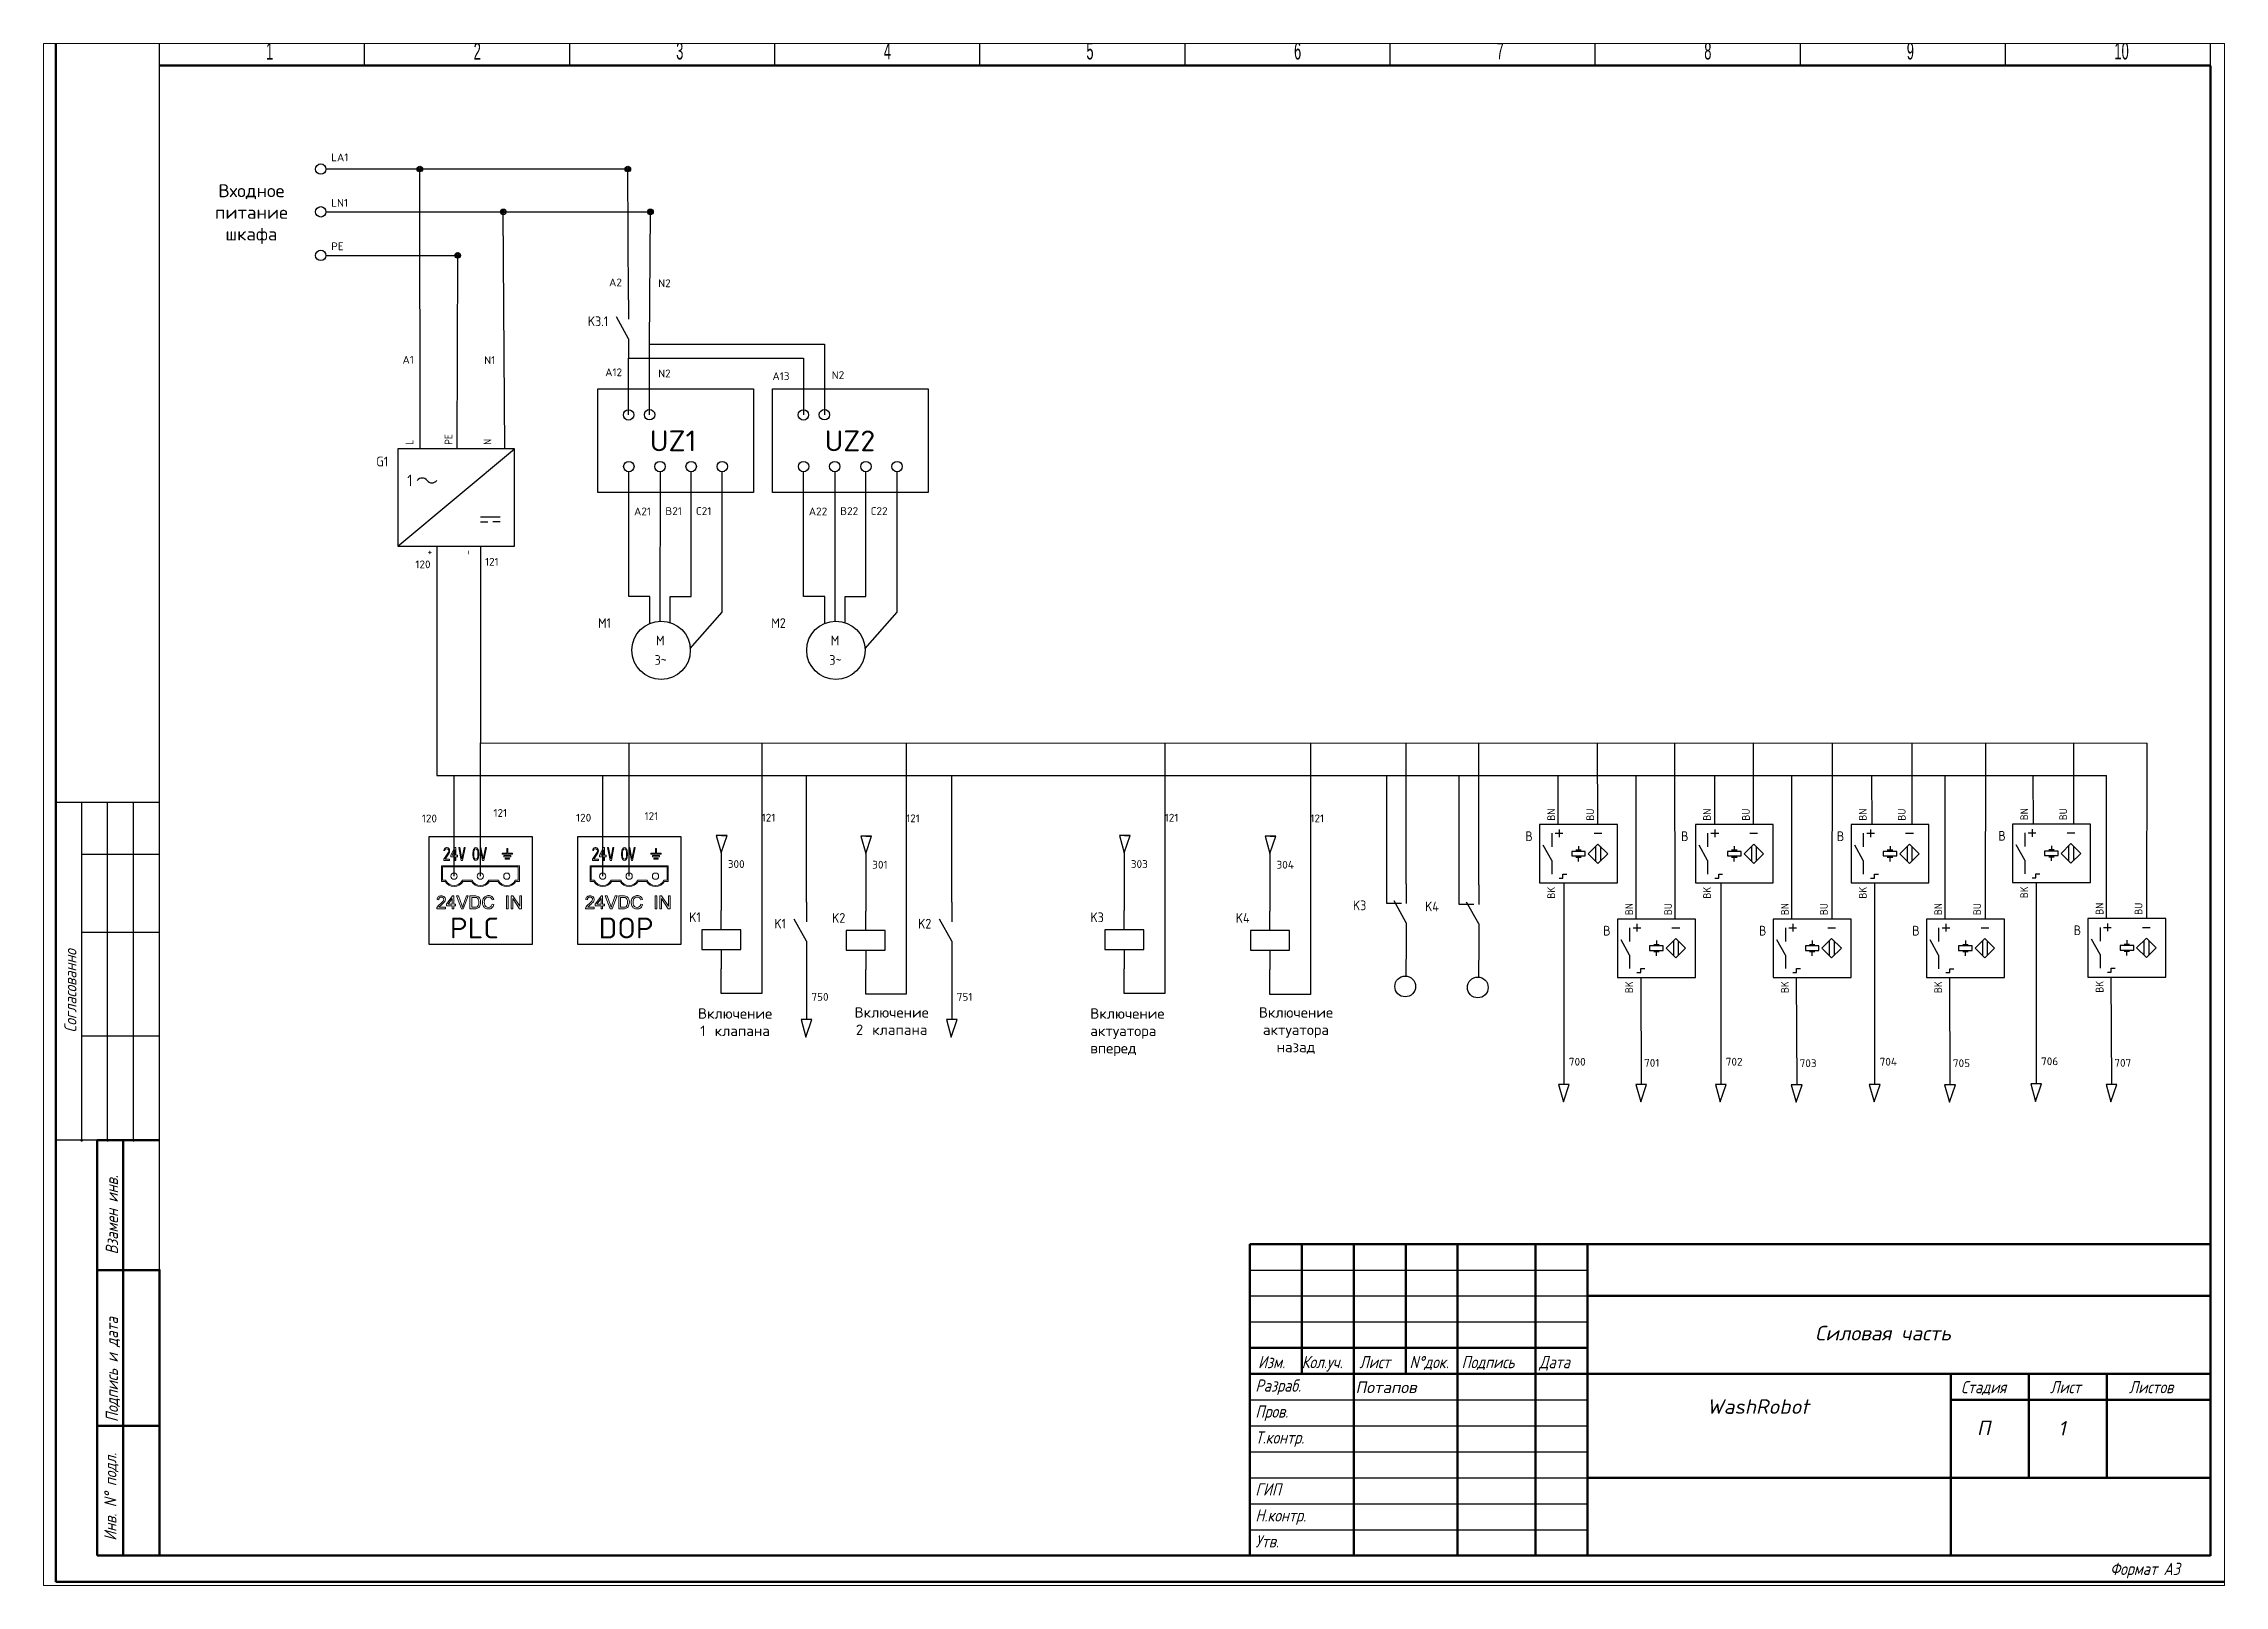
# Paper-space layout '1' of a CAD drawing. Header units: millimetres. Extents: x 0 to 420, y 0 to 297.
# The model-space entities are those that its viewports show. They can reach past a viewport. Long polylines and large blocks are cut down to what shows.
import ezdxf
from ezdxf.enums import TextEntityAlignment as Align

# ---------------------------------------------------------------- set-up
doc = ezdxf.new("R2010")
doc.units = ezdxf.units.MM
doc.linetypes.add('Caddy_Solid', pattern=[0])
for name, color, linetype in [('3_ALL_AXES', 7, 'Continuous'), ('7_ALL_FEATURES', 7, 'Continuous'), ('MISC', 5, 'Continuous'), ('SYMS', 7, 'Continuous'), ('TAGS', 7, 'Continuous'), ('TERMS', 7, 'Continuous'), ('TITLE', 7, 'Continuous'), ('ПРОВОДА', 7, 'Continuous')]:
    doc.layers.add(name, color=color, linetype=linetype)
doc.layers.add('TOLSTAYA', color=7, linetype='Continuous', lineweight=30)
doc.layers.add('Штамп', color=7, linetype='Continuous', lineweight=20)
doc.styles.add('Caddy_Vectorfont1p', font='arial.ttf', dxfattribs={"width": 0.9})
doc.styles.add('RUS', font='simplex.shx', dxfattribs={"width": 0.8, "oblique": 15})
doc.styles.add('SIMPLEX', font='simplex')
doc.styles.add('WD', font='txt.shx')
doc.styles.add('WD_IEC', font='ISOCP2.shx', dxfattribs={"width": 0.9, "height": 4})

psp = doc.layouts.new('1')

msp = doc.modelspace()

# ---------------------------------------------------------------- texts
at = {"attachment_point": 1, "style": 'WD'}
for s, width, heights, insert, char_height in [('LA1', 15, [0], (536.44808, 275.06118), 1.5), ('\\pxqc;Входное\\Pпитание\\Pшкафа', 20.22062, [0], (510.98084, 269.14195), 2.5), ('LN1', 15, [0], (536.44808, 266.31533), 1.5), ('PE', 15, [0], (536.44808, 257.93042), 1.5), ('A2', 15, [0], (589.97621, 250.98269), 1.5), ('N2', 15, [0], (599.43614, 250.81434), 1.5), ('A1', 15, [0], (550.19727, 236.08942), 1.5), ('N1', 15, [0], (565.9255, 236.00843), 1.5), ('A12', 15, [0], (589.2298, 233.67507), 1.5), ('N2', 15, [0], (599.43614, 233.4426), 1.5), ('A13', 15, [0], (621.44496, 232.93051), 1.5), ('N2', 15, [0], (632.85014, 233.14048), 1.5), ('UZ1', 9.8734462, [0], (597.82738, 221.71768), 4), ('UZ2', 9.8734462, [0], (631.48775, 221.71768), 4), ('A21', 15, [0], (594.78728, 206.88001), 1.5), ('B21', 15, [0], (600.81929, 206.95163), 1.5), ('C21', 15, [0], (606.69871, 206.95163), 1.5), ('A22', 15, [0], (628.44766, 206.88001), 1.5), ('B22', 15, [0], (634.47967, 206.95163), 1.5), ('C22', 15, [0], (640.35909, 206.95163), 1.5), ('300', 15, [0], (612.84022, 138.98745), 1.5), ('301', 15, [0], (640.658, 138.85713), 1.5), ('303', 15, [0], (690.46414, 138.98062), 1.5), ('304', 15, [0], (718.52102, 138.85025), 1.5), ('PLC', 9.8734462, [2.43948], (559.31471, 127.92203), 4), ('DOP', 9.8734462, [0], (587.95681, 127.92203), 4), ('\\pxqc;Включение 1 клапана', 18.441632, [0], (605.02534, 110.45675), 2), ('\\pxqc;Включение 2 клапана', 18.441632, [0], (635.17965, 110.66558), 2), ('Включение актуатора вперед ', 18.441632, [0], (682.64926, 110.44992), 2), ('\\pxqc;Включение актуатора назад', 18.441632, [0], (713.04267, 110.6587), 2)]:
    msp.add_mtext_dynamic_manual_height_columns(s, width=width, gutter_width=20, heights=heights, dxfattribs=dict(at, insert=insert, char_height=char_height))
at = {"color": 0, "char_height": 1.5, "attachment_point": 1, "style": 'WD'}
for s, insert in [('120', (552.67257, 196.69122)), ('121', (566.07934, 197.18137)), ('120', (553.91598, 147.76055)), ('121', (567.70756, 148.82048)), ('120', (583.62093, 147.91197)), ('121', (596.80629, 148.21481))]:
    msp.add_mtext_dynamic_manual_height_columns(s, width=15, gutter_width=20, heights=[0], dxfattribs=dict(at, insert=insert))
at = {"color": 5, "char_height": 1.5, "attachment_point": 1, "style": 'WD'}
for insert in [(619.37248, 147.91743), (647.19025, 147.78712), (696.99639, 147.91061), (725.05327, 147.78024)]:
    msp.add_mtext_dynamic_manual_height_columns('121', width=15, gutter_width=20, heights=[0], dxfattribs=dict(at, insert=insert))
at = {"layer": 'ПРОВОДА', "char_height": 1.5, "attachment_point": 1, "style": 'WD'}
for s, insert in [('750', (628.94269, 113.4069)), ('751', (656.93438, 113.40545)), ('700', (774.82409, 100.92028)), ('702', (805.03478, 100.92028)), ('704', (834.67659, 100.92028)), ('706', (865.76614, 100.99703)), ('701', (789.30301, 100.69195)), ('703', (819.26364, 100.62344)), ('705', (848.78277, 100.62251)), ('707', (879.87231, 100.69926))]:
    msp.add_mtext_dynamic_manual_height_columns(s, width=5.2364999, gutter_width=20, heights=[0], dxfattribs=dict(at, insert=insert))

# ---------------------------------------------------------------- blocks, each defined once
blk = doc.blocks.new('Shtamp_Z')
at = {"color": 16, "linetype": 'Caddy_Solid', "lineweight": 50, "true_color": 0x800000}
for p, q in [((400, 291.94), (-20, 291.94)), ((-20, 291.94), (-20, -5.06)), ((400, -5.06), (400, 291.94)), ((-20, -5.06), (400, -5.06))]:
    blk.add_line(p, q, dxfattribs=at)
at = {"linetype": 'Caddy_Solid', "lineweight": 25}
for p, q in [((0, 286.94), (0, 291.94)), ((39.5, 286.94), (39.5, 291.94)), ((79, 286.94), (79, 291.94)), ((118.5, 286.94), (118.5, 291.94)), ((158, 286.94), (158, 291.94)), ((197.5, 286.94), (197.5, 291.94)), ((237, 286.94), (237, 291.94)), ((276.5, 286.94), (276.5, 291.94)), ((316, 286.94), (316, 291.94)), ((355.5, 286.94), (355.5, 291.94)), ((395, 286.94), (395, 291.94))]:
    blk.add_line(p, q, dxfattribs=at)
at = {"linetype": 'Caddy_Solid'}
blk.add_line((0, 0), (0, 287), dxfattribs=at)
blk.add_line((0, 0), (0, 287), dxfattribs=at)
at = {"linetype": 'Caddy_Solid', "lineweight": 50}
for p, q in [((0, 286.94), (395, 286.94)), ((395, 286.88), (395, -0.06)), ((395, 0), (-12, 0))]:
    blk.add_line(p, q, dxfattribs=at)
at = {"layer": 'TOLSTAYA', "color": 5, "lineweight": 25, "ltscale": 10}
for p, q in [((0, 145), (-20, 145)), ((-15, 80), (-15, 145)), ((-10, 80), (-10, 145)), ((-5, 80), (-5, 145)), ((0, 135), (-15, 135)), ((0, 120), (-15, 120)), ((0, 100), (-15, 100)), ((0, 80), (-20, 80)), ((210, 55), (275, 55)), ((210, 50), (275, 50)), ((210, 45), (275, 45)), ((210, 30), (275, 30)), ((210, 25), (275, 25)), ((210, 20), (275, 20)), ((210, 15), (275, 15)), ((210, 10), (275, 10)), ((210, 5), (275, 5))]:
    blk.add_line(p, q, dxfattribs=at)
at = {"layer": 'Штамп', "color": 7, "linetype": 'ByBlock', "lineweight": 53, "ltscale": 3}
for p, q in [((-12, 80), (-12, 0)), ((-12, 80), (0, 80)), ((-12, 80), (0, 80)), ((-7, 0), (-7, 80)), ((210, 60), (395, 60)), ((210, 60), (210, 0)), ((220, 60), (220, 35)), ((230, 60), (230, 0)), ((240, 60), (240, 35)), ((250, 60), (250, 0)), ((265, 60), (265, 0)), ((275, 60), (275, 0)), ((-12, 55), (0, 55)), ((0, 55.12), (0, 0)), ((0, 55.12), (0, 0)), ((0, 55.12), (0, 0)), ((210, 55.12), (210, 0)), ((210, 55.12), (210, 0)), ((275, 50), (395, 50)), ((210, 40), (275, 40)), ((210, 35), (395, 35)), ((395, 35), (345, 35)), ((345, 35), (345, 0)), ((360, 35), (360, 15)), ((375, 35), (375, 15)), ((345, 30), (395, 30)), ((-12, 25), (0, 25)), ((275, 15), (395, 15)), ((-12, 0), (0, 0)), ((395, 0), (210, 0))]:
    blk.add_line(p, q, dxfattribs=at)
at = {"layer": 'Штамп', "color": 7, "linetype": 'ByBlock', "lineweight": 30, "ltscale": 3}
blk.add_line((210, 0), (395, 0), dxfattribs=at)
blk.add_line((210, 0), (395, 0), dxfattribs=at)
at = {"layer": 'Штамп', "color": 7, "linetype": 'ByBlock', "lineweight": 53, "ltscale": 3}
for p in [(-15, 80), (-10, 80), (-5, 80)]:
    blk.add_point(p, dxfattribs=at)
at = {"lineweight": 60, "style": 'Caddy_Vectorfont1p', "width": 0.54}
for s, height, p in [('1', 3.27, (20.5, 288.04)), ('2', 3.27, (60.5, 288.04)), ('3', 3.27, (99.5, 288.1)), ('4', 3.27, (139.5, 288.1)), ('5', 3.27, (178.5, 288.1)), ('6', 3.27, (218.5, 288.1)), ('7', 3.27, (257.5, 288.1)), ('8', 3.27, (297.5, 288.1)), ('9', 3.27, (336.5, 288.1)), ('10', 3.275, (376.5, 288.1))]:
    blk.add_text(s, height=height, dxfattribs=at).set_placement(p)
at = {"layer": 'TITLE', "color": 1, "style": 'SIMPLEX', "oblique": 13}
for tag, p, height in [('NЛИСТА', (380.93, 279.8), 2.8), ('ШИФР', (293.29, 53.24), 4), ('РАЗРАБОТАЛ', (230.34, 31.31), 2.24), ('ДАТА', (265.8, 31.15), 2.24), ('ПРОВЕРИЛ', (230.07, 26.04), 2.24), ('СТАДИЯ', (348.09, 23.19), 2.8), ('ЛИСТОВ', (377.21, 23.34), 2.8), ('Т.КОНТР', (230.3, 21.01), 2.24), ('ГИП', (230.3, 11.01), 2.24), ('Н.КОНТР', (230.3, 6.01), 2.24), ('УТВЕРДИЛ', (230.3, 0.89), 2.24)]:
    blk.add_attdef(tag, p, '', height=height, dxfattribs=at)
for tag, height, p in [('СХЕМА', 4, (376.74, 53.27)), ('ОБЪЕКТ1', 2.8, (294.36, 44.75)), ('ОБЪЕКТ2', 2.8, (294.36, 38.56)), ('СООРУЖЕНИЕ', 2.8, (307.84, 27.31)), ('ВИД', 2.8, (307.63, 20.02)), ('НАИМЕНОВАНИЕ_ЛИСТА1', 2.8, (303.56, 8.98)), ('ПРЕДПРИЯТИЕ', 2.8, (369.32, 6.7)), ('НАИМЕНОВАНИЕ_ЛИСТА2', 2.8, (304.04, 2.53))]:
    blk.add_attdef(tag, text='', height=height, dxfattribs=at).set_placement(p, align=Align.CENTER)
blk.add_attdef('ЛИСТ', text='', height=2.8, dxfattribs=at).set_placement((371.57, 23.13), align=Align.RIGHT)
at = {"layer": 'TITLE', "color": 1, "style": 'SIMPLEX'}
blk.add_attdef('CAD#', (-17.78, 7.12), '', height=1.25, rotation=90, dxfattribs=at)
at = {"layer": 'Штамп', "color": 7, "linetype": 'ByBlock', "lineweight": 30, "ltscale": 3, "style": 'RUS', "oblique": 15, "width": 0.8}
for s, p in [('Согласованно', (-16, 100.73)), ('Взамен инв.', (-8, 58)), ('Подпись и дата', (-8, 25.73)), ('Инв. N%%D подл.', (-8.3, 2.87))]:
    blk.add_text(s, height=2.3563, rotation=90, dxfattribs=at).set_placement(p)
for s, p in [('Изм.', (211.56, 36.09)), ('Кол.уч.', (219.96, 36.09)), ('Лист', (231.08, 36.09)), ('N%%Dдок.', (240.73, 36.09)), ('Подпись', (250.75, 36.09)), ('Дата', (265.71, 36.09)), ('Разраб.', (211.04, 31.57)), ('Стадия', (346.94, 31.27)), ('Лист', (364.1, 31.27)), ('Листов', (379.28, 31.27)), ('Пров.', (211.04, 26.57)), ('Т.контр.', (211.04, 21.57)), ('ГИП', (211.04, 11.57)), ('Н.контр.', (211.04, 6.57)), ('Утв.', (211.04, 1.57)), ('Формат А3', (375.65, -3.73))]:
    blk.add_text(s, height=2.356, dxfattribs=at).set_placement(p)
blk = doc.blocks.new('VMO13')
blk.add_circle((0, 0), 7.5)
at = {"style": 'WD_IEC'}
for tag, p in [('INST', (-12.88, 12.75)), ('LOC', (-12.88, 9.25)), ('TAG1', (-12.88, 5.75)), ('DESC2', (-12.88, -2)), ('DESC1', (-12.88, 1.5)), ('DESC3', (-12.88, -5.5)), ('RATING2', (-12.88, -12.5)), ('RATING1', (-12.88, -9)), ('RATING3', (-12.88, -16)), ('RATING4', (-12.95, -19.58))]:
    blk.add_attdef(tag, text='', height=2.5, dxfattribs=at).set_placement(p, align=Align.RIGHT)
blk.add_attdef('TERM02', (-0.69, 7.75), '', height=2, rotation=90, dxfattribs=at)
at = {"style": 'WD_IEC', "flags": 1}
for tag, p, height in [('X2TERM02', (0, 7.5), 0.32), ('MFG', (12.75, 9), 1.5), ('CAT', (12.75, 6.5), 1.5), ('X4LINK', (-7.5, 0), 0.32), ('X0TERM01', (-6.4, 3.9), 0.32), ('X0TERM03', (6.4, 3.9), 0.32), ('X1LINK', (7.5, 0), 0.32), ('X8TERM04', (0, -7.5), 0.32), ('ASSYCODE', (1, -9), 1), ('FAMILY', (1, -10.5), 1), ('CATDESC', (1, -12), 1)]:
    blk.add_attdef(tag, p, '', height=height, dxfattribs=at)
at = {"style": 'WD_IEC'}
for tag, p in [('TERM01', (-7.35, 4.34)), ('TERM03', (9.35, 4.53)), ('TERM04', (-0.59, -7.92))]:
    blk.add_attdef(tag, text='', height=2, rotation=90, dxfattribs=at).set_placement(p, align=Align.RIGHT)
for tag, p in [('M', (-0.22, 1.27)), ('3~', (-0.12, -3.73))]:
    blk.add_attdef(tag, text='', height=2.5, dxfattribs=at).set_placement(p, align=Align.CENTER)
at = {"lineweight": 15, "style": 'WD_IEC'}
blk.add_attdef('XREF', text='', height=2.5, dxfattribs=at).set_placement((-13.19, -22.86), align=Align.RIGHT)
blk = doc.blocks.new('VPW1_1PH')
for p, q in [((-5, -25), (25, 0)), ((16.25, -17.5), (21.25, -17.5)), ((16.25, -18.75), (18.125, -18.75)), ((21.25, -18.75), (19.375, -18.75))]:
    blk.add_line(p, q)
blk.add_lwpolyline([(-5, 0), (-5, -25), (25, -25), (25, 0)], close=True)
for centre, start, end in [((1.25, -9.0625), 36.869898, 143.130102), ((3.75, -7.1875), 216.869898, 323.130102)]:
    blk.add_arc(centre, 1.5625, start, end)
at = {"style": 'WD_IEC'}
blk.add_text('1', height=3, dxfattribs=at).set_placement((-1.25, -8.125), align=Align.MIDDLE_RIGHT)
for tag, p in [('TERM01', (-1, 1)), ('TERM02', (9, 1)), ('TERM03', (19, 1))]:
    blk.add_attdef(tag, p, '', height=2, rotation=90, dxfattribs=at)
for tag, p in [('INST', (-7.5, 2.5)), ('LOC', (-7.5, -1)), ('TAG1', (-7.5, -4.5)), ('RATING1', (-7.5, -9)), ('XREF', (-7.5, -13)), ('DESC1', (-7.5, -16.85)), ('DESC3', (-7.5, -23.85)), ('DESC2', (-7.5, -20.35))]:
    blk.add_attdef(tag, text='', height=2.5, dxfattribs=at).set_placement(p, align=Align.RIGHT)
at = {"style": 'WD_IEC', "flags": 1}
for tag, p, height in [('X2TERM01', (0, 0), 0.32), ('X2TERM02', (10, 0), 0.32), ('X2TERM03', (20, 0), 0.32), ('MFG', (27.75, -1), 1.5), ('CAT', (27.75, -3.5), 1.5), ('ASSYCODE', (26, -21.5), 1), ('FAMILY', (26, -23), 1), ('X8TERM04', (5, -25), 0.32), ('X8TERM05', (15, -25), 0.32), ('CATDESC', (26, -24.5), 1)]:
    blk.add_attdef(tag, p, '', height=height, dxfattribs=at)
at = {"style": 'WD_IEC'}
for tag, p in [('TERM04', (4, -26)), ('TERM05', (14, -26))]:
    blk.add_attdef(tag, text='', height=2, rotation=90, dxfattribs=at).set_placement(p, align=Align.RIGHT)
blk = doc.blocks.new('VCR21')
for p, q in [((0, 7.5), (0, 2.5)), ((0, -2.5), (-3.12, 3.12)), ((0, -2.5), (0, -7.5))]:
    blk.add_line(p, q)
at = {"style": 'WD_IEC'}
for tag, p in [('INST', (-5.25, 6.75)), ('LOC', (-5.25, 3.75)), ('TAG2', (-5.25, 0.75)), ('DESC1', (-5.25, -6.75)), ('XREF', (-5.25, -3.75)), ('DESC3', (-5.25, -12.75)), ('DESC2', (-5.25, -9.75))]:
    blk.add_attdef(tag, text='', height=2.5, dxfattribs=at).set_placement(p, align=Align.RIGHT)
blk.add_attdef('TERM01', text='', height=2, rotation=90, dxfattribs=at).set_placement((-1, 7.5), align=Align.RIGHT)
at = {"style": 'WD_IEC', "flags": 1}
for tag, p, height in [('X2TERM01', (0, 7.5), 0.32), ('X4LINK', (-2.75, 0), 0.32), ('X1LINK', (-0.5, 0), 0.32), ('CONTACT', (4, -3.5), 1), ('FAMILY', (4, -5), 1), ('COMMON', (5.25, -4.75), 1), ('X8TERM02', (0, -7.5), 0.32)]:
    blk.add_attdef(tag, p, '', height=height, dxfattribs=at)
at = {"style": 'WD_IEC'}
blk.add_attdef('TERM02', (-1, -7.5), '', height=2, rotation=90, dxfattribs=at)
blk = doc.blocks.new('WDDOT')
for radius in [0.72, 0.449, 0.223]:
    blk.add_circle((0, 0), radius)
blk = doc.blocks.new('VCR1')
for p, q in [((0, 2.5), (0, 7.5)), ((0, -2.5), (0, -7.5))]:
    blk.add_line(p, q)
blk.add_lwpolyline([(-5, 2.5), (-5, -2.5), (5, -2.5), (5, 2.5)], close=True)
at = {"style": 'WD_IEC'}
for tag, p in [('INST', (-5.25, 11.5)), ('TAG1', (-5.25, 4.5)), ('LOC', (-5.25, 8)), ('DESC1', (-5.25, -6.85)), ('DESC2', (-5.25, -10.35)), ('DESC3', (-5.25, -13.85))]:
    blk.add_attdef(tag, text='', height=2.5, dxfattribs=at).set_placement(p, align=Align.RIGHT)
blk.add_attdef('TERM01', text='', height=2, rotation=90, dxfattribs=at).set_placement((-1, 7.5), align=Align.RIGHT)
at = {"style": 'WD_IEC', "flags": 1}
for tag, p, height in [('X2TERM01', (0, 7.5), 0.32), ('X4LINK', (-5, 0), 0.32), ('X1LINK', (5, 0), 0.32), ('ASSYCODE', (1, -4), 1), ('FAMILY', (1, -5.5), 1), ('X8TERM02', (0, -7.5), 0.32), ('CATDESC', (1, -7), 1)]:
    blk.add_attdef(tag, p, '', height=height, dxfattribs=at)
at = {"style": 'WD_IEC', "flags": 9}
for tag, p in [('MFG', (-6, 1)), ('CAT', (-6, -1.5))]:
    blk.add_attdef(tag, text='', height=1.5, dxfattribs=at).set_placement(p, align=Align.RIGHT)
at = {"style": 'WD_IEC'}
blk.add_attdef('TERM02', (-1, -7.5), '', height=2, rotation=90, dxfattribs=at)
at = {"lineweight": 9, "style": 'WD_IEC'}
for tag, p in [('NO', (-5.5, -16.5)), ('NC', (-5.5, -20))]:
    blk.add_attdef(tag, text='', height=2.5, dxfattribs=at).set_placement(p, align=Align.TOP_RIGHT)
for tag, p in [('XREFNO', (-4, -16.5)), ('XREFNC', (-4, -20))]:
    blk.add_attdef(tag, text='', height=2.5, dxfattribs=at).set_placement(p, align=Align.TOP_LEFT)
blk = doc.blocks.new('VPX11U3')
for p, q in [((0, 6.25), (0, 4.25)), ((-1.88, -1.75), (-4.06, 2.19)), ((-1.88, 5.25), (-1.88, 1.75)), ((-1, 5.25), (1, 5.25)), ((5, 1.95), (5, 0.88)), ((9, 5.25), (11, 5.25)), ((9.38, 1.87), (9.38, -1.88)), ((10.62, 1.87), (10.62, -1.88)), ((-1.88, -1.75), (-1.88, -5.25)), ((1, -6.25), (1, -5.25)), ((1, -5.25), (2, -5.25)), ((5, -1.95), (5, -0.88)), ((0, -6.25), (1, -6.25))]:
    blk.add_line(p, q)
for points in [[(-5, -7.5), (15, -7.5), (15, 7.5), (-5, 7.5)], [(3.25, 0.58), (3.25, -0.57), (6.75, -0.57), (6.75, 0.58)], [(10, 2.5), (12.5, 0), (10, -2.5), (7.5, 0)]]:
    blk.add_lwpolyline(points, close=True)
for points in [[(5.7, 0.88), (4.3, 0.88)], [(4.3, -0.88), (5.7, -0.88)]]:
    blk.add_lwpolyline(points)
at = {"style": 'WD_IEC'}
for tag, p in [('INST', (-6.75, 10.25)), ('TAG1', (-6.75, 3.25)), ('LOC', (-6.75, 6.75)), ('DESC1', (-6.75, -5.2)), ('DESC3', (-6.75, -12.2)), ('DESC2', (-6.75, -8.7))]:
    blk.add_attdef(tag, text='', height=2.5, dxfattribs=at).set_placement(p, align=Align.RIGHT)
for tag, p in [('TERM02', (-1, 8.5)), ('TERM03', (9, 8.5))]:
    blk.add_attdef(tag, p, '', height=2, rotation=90, dxfattribs=at)
at = {"style": 'WD_IEC', "flags": 1}
for tag, p, height in [('X2TERM02', (0, 7.5), 0.32), ('X2TERM03', (10, 7.5), 0.32), ('MFG', (17.75, 6.5), 1.5), ('CAT', (17.75, 4), 1.5), ('ASSYCODE', (16, -4), 1), ('FAMILY', (16, -5.5), 1), ('X8TERM01', (0, -7.5), 0.32), ('CATDESC', (16, -7), 1)]:
    blk.add_attdef(tag, p, '', height=height, dxfattribs=at)
at = {"lineweight": 15, "style": 'WD_IEC'}
for tag, p in [('XREF', (-6.75, -1.35)), ('WDTAGALT', (-7, -15.5))]:
    blk.add_attdef(tag, text='', height=2.5, dxfattribs=at).set_placement(p, align=Align.RIGHT)
at = {"style": 'WD_IEC'}
blk.add_attdef('TERM01', text='', height=2, rotation=90, dxfattribs=at).set_placement((-1, -8.5), align=Align.RIGHT)
blk = doc.blocks.new('VCR23R')
for p, q in [((-5, 2.5), (-5, 7.5)), ((0, 7.5), (0, 2.5)), ((-1.25, 2.5), (-5, 2.5)), ((0, -2.5), (-3.125, 3.125)), ((0, -2.5), (0, -7.5))]:
    blk.add_line(p, q)
at = {"style": 'WD_IEC'}
for tag, p in [('INST', (-10.25, 6.75)), ('LOC', (-10.25, 3.75)), ('TAG2', (-10.25, 0.75)), ('DESC1', (-10.25, -6.75)), ('XREF', (-10.25, -3.75)), ('DESC3', (-10.25, -12.75)), ('DESC2', (-10.25, -9.75))]:
    blk.add_attdef(tag, text='', height=2.5, dxfattribs=at).set_placement(p, align=Align.RIGHT)
for tag, p in [('TERM03', (-6, 7.5)), ('TERM02', (-1, 7.5))]:
    blk.add_attdef(tag, text='', height=2, rotation=90, dxfattribs=at).set_placement(p, align=Align.RIGHT)
at = {"style": 'WD_IEC', "flags": 1}
for tag, p, height in [('X2TERM03', (-5, 7.5), 0.32), ('X2TERM02', (0, 7.5), 0.32), ('X4LINK', (-3, 0), 0.32), ('X1LINK', (-0.5, 0), 0.32), ('CONTACT', (4, -3.5), 1), ('FAMILY', (4, -5), 1), ('X8TERM01', (0, -7.5), 0.32)]:
    blk.add_attdef(tag, p, '', height=height, dxfattribs=at)
at = {"style": 'WD_IEC'}
blk.add_attdef('TERM01', (-1, -7.5), '', height=2, rotation=90, dxfattribs=at)

# ---------------------------------------------------------------- linework, layer by layer
for p, q in [((593.58983, 272.061), (535.44808, 272.06118)), ((553.58324, 218.18943), (553.55245, 272.05884)), ((593.74078, 246.87534), (593.58983, 272.061)), ((593.74078, 224.71768), (593.74078, 235.62534)), ((593.74078, 235.62534), (627.40115, 235.62534)), ((627.40115, 235.62534), (627.40115, 224.71768)), ((587.78457, 229.76224), (617.78457, 229.76224)), ((587.78457, 209.76224), (587.78457, 229.76224)), ((617.78457, 229.76224), (617.78457, 209.76224)), ((621.44495, 229.76224), (651.44495, 229.76224)), ((621.44495, 209.76224), (621.44495, 229.76224)), ((651.44495, 229.76224), (651.44495, 209.76224)), ((593.78457, 189.76224), (593.78457, 213.76224)), ((599.78457, 213.76224), (599.77468, 185.00768)), ((605.78457, 189.76224), (605.78457, 213.76224)), ((627.44495, 189.76224), (627.44495, 213.76224)), ((633.44495, 213.76224), (633.43506, 185.00768)), ((639.44495, 189.76224), (639.44495, 213.76224)), ((617.78457, 209.76224), (587.78457, 209.76224)), ((651.44495, 209.76224), (621.44495, 209.76224)), ((597.85665, 189.76224), (593.78457, 189.76224)), ((597.85665, 184.58744), (597.85665, 189.76224)), ((601.77255, 184.72601), (601.77255, 189.76224)), ((601.77255, 189.76224), (605.78457, 189.76224)), ((631.51703, 189.76224), (627.44495, 189.76224)), ((631.51703, 184.58744), (631.51703, 189.76224)), ((635.43293, 184.72601), (635.43293, 189.76224)), ((635.43293, 189.76224), (639.44495, 189.76224)), ((612.70023, 143.75797), (610.62843, 143.75797)), ((610.62843, 143.75797), (611.58146, 140.39427)), ((611.58146, 140.39427), (612.70023, 143.75797)), ((611.6144, 143.75797), (612.70023, 143.75797)), ((640.518, 143.62766), (638.4462, 143.62766)), ((638.4462, 143.62766), (639.39923, 140.26396)), ((639.39923, 140.26396), (640.518, 143.62766)), ((639.43218, 143.62766), (640.518, 143.62766)), ((690.32414, 143.75115), (688.25234, 143.75115)), ((688.25234, 143.75115), (689.20537, 140.38745)), ((689.20537, 140.38745), (690.32414, 143.75115)), ((689.23832, 143.75115), (690.32414, 143.75115)), ((718.38102, 143.62078), (716.30922, 143.62078)), ((716.30922, 143.62078), (717.26225, 140.25708)), ((717.26225, 140.25708), (718.38102, 143.62078)), ((717.2952, 143.62078), (718.38102, 143.62078)), ((629.01687, 108.29321), (626.94507, 108.29321)), ((626.94507, 108.29321), (627.89809, 104.92951)), ((627.89809, 104.92951), (629.01687, 108.29321)), ((657.00856, 108.29177), (654.93676, 108.29177)), ((654.93676, 108.29177), (655.88979, 104.92807)), ((655.88979, 104.92807), (657.00856, 108.29177)), ((774.89827, 95.8066), (772.82647, 95.8066)), ((772.82647, 95.8066), (773.7795, 92.4429)), ((773.7795, 92.4429), (774.89827, 95.8066)), ((789.77569, 95.8066), (787.70389, 95.8066)), ((787.70389, 95.8066), (788.65692, 92.4429)), ((788.65692, 92.4429), (789.77569, 95.8066)), ((805.10896, 95.8066), (803.03716, 95.8066)), ((803.03716, 95.8066), (803.99019, 92.4429)), ((803.99019, 92.4429), (805.10896, 95.8066)), ((819.73632, 95.73809), (817.66452, 95.73809)), ((817.66452, 95.73809), (818.61755, 92.37439)), ((818.61755, 92.37439), (819.73632, 95.73809)), ((834.75077, 95.8066), (832.67897, 95.8066)), ((832.67897, 95.8066), (833.632, 92.4429)), ((833.632, 92.4429), (834.75077, 95.8066)), ((849.25545, 95.73716), (847.18365, 95.73716)), ((847.18365, 95.73716), (848.13667, 92.37347)), ((848.13667, 92.37347), (849.25545, 95.73716)), ((865.84032, 95.88335), (863.76851, 95.88335)), ((863.76851, 95.88335), (864.72154, 92.51965)), ((864.72154, 92.51965), (865.84032, 95.88335)), ((880.34499, 95.81391), (878.27319, 95.81391)), ((878.27319, 95.81391), (879.22622, 92.45021)), ((879.22622, 92.45021), (880.34499, 95.81391))]:
    msp.add_line(p, q)
at = {"color": 5}
for p, q in [((535.44808, 263.81533), (597.94102, 263.81515)), ((569.88906, 218.18943), (569.59022, 263.81299)), ((597.78457, 238.33771), (597.94102, 263.81515)), ((597.78457, 224.76224), (597.78457, 238.33771)), ((597.78457, 238.33771), (631.44495, 238.33771)), ((631.44495, 238.33771), (631.44495, 224.76224)), ((565.19764, 199.43943), (565.19764, 161.55213)), ((565.19764, 161.55213), (886.23039, 161.53552)), ((565.19764, 135.89897), (565.19764, 161.55213)), ((593.83975, 135.89897), (593.83975, 161.55213)), ((743.49894, 134.40187), (743.50034, 161.5429)), ((757.47766, 134.20309), (757.47907, 161.54218)), ((780.4067, 145.83964), (780.35934, 161.45969)), ((795.30308, 127.65079), (795.22702, 161.45969)), ((810.38844, 145.83964), (810.38844, 161.45969)), ((825.52847, 127.65079), (825.62173, 161.45969)), ((840.90781, 161.45969), (840.90121, 145.83964)), ((855.04759, 127.64987), (855.14085, 161.45877)), ((871.99736, 161.53644), (871.99076, 145.91639)), ((886.13713, 127.72661), (886.23039, 161.53552))]:
    msp.add_line(p, q, dxfattribs=at)
at = {"color": 2, "true_color": 0xf1eb1f}
msp.add_line((535.44808, 255.43042), (560.82786, 255.43742), dxfattribs=at)
at = {"color": 2}
for p, q in [((560.70031, 218.18943), (560.82423, 255.42808)), ((611.78457, 186.76224), (611.78457, 213.76224)), ((645.44495, 186.76224), (645.44495, 213.76224)), ((605.61429, 179.7512), (611.78457, 186.76224)), ((639.27467, 179.7512), (645.44495, 186.76224))]:
    msp.add_line(p, q, dxfattribs=at)
at = {"color": 1}
for p, q in [((556.78119, 199.43943), (556.78119, 155.3117)), ((556.78119, 155.3117), (878.39541, 155.29508)), ((560.11764, 135.89897), (560.11764, 155.3117)), ((588.75975, 135.89897), (588.75975, 155.3117)), ((627.98097, 130.87588), (627.98223, 155.30802)), ((655.97266, 130.87443), (655.97392, 155.30657)), ((739.74894, 134.40187), (739.75002, 155.30224)), ((753.72766, 134.20309), (753.72875, 155.30152)), ((772.74428, 145.83964), (772.74428, 155.21925)), ((787.80625, 127.65079), (787.80625, 155.21925)), ((802.91949, 145.83964), (802.91949, 155.21925)), ((817.78674, 127.65079), (817.78674, 155.21925)), ((833.10424, 155.21925), (833.1803, 145.83964)), ((847.30587, 127.64987), (847.30587, 155.21833)), ((864.19378, 155.296), (864.26984, 145.91639)), ((878.39541, 127.72661), (878.39541, 155.29508)), ((743.49894, 123.15187), (743.41285, 116.66274)), ((757.47766, 122.95309), (757.39157, 116.46395)), ((788.65692, 116.40079), (788.73979, 95.8066)), ((818.61755, 116.33228), (818.70042, 95.73809)), ((848.13667, 116.33136), (848.21955, 95.73716)), ((879.22622, 116.4081), (879.30909, 95.81391))]:
    msp.add_line(p, q, dxfattribs=at)
for points in [[(555.31772, 143.56065), (575.1492, 143.56065), (575.1492, 122.73036), (555.31772, 122.73036)], [(583.95982, 143.56065), (603.79131, 143.56065), (603.79131, 122.73036), (583.95982, 122.73036)]]:
    msp.add_lwpolyline(points, close=True)
for centre in [(534.44808, 272.06118), (534.44808, 263.81533), (534.44808, 255.43042), (593.74078, 224.71768), (597.78457, 224.76224), (627.40115, 224.71768), (631.44495, 224.76224), (593.78457, 214.76224), (599.78457, 214.76224), (605.78457, 214.76224), (611.78457, 214.76224), (627.44495, 214.76224), (633.44495, 214.76224), (639.44495, 214.76224), (645.44495, 214.76224)]:
    msp.add_circle(centre, 1)
at = {"layer": '3_ALL_AXES', "color": 7, "linetype": 'Continuous', "lineweight": 0}
for p, q in [((557.69764, 134.89897), (558.38559, 134.89897)), ((561.84969, 134.89897), (563.46559, 134.89897)), ((566.92969, 134.89897), (568.54559, 134.89897)), ((572.00969, 134.89897), (572.69764, 134.89897)), ((586.33975, 134.89897), (587.0277, 134.89897)), ((590.4918, 134.89897), (592.1077, 134.89897)), ((595.5718, 134.89897), (597.1877, 134.89897)), ((600.6518, 134.89897), (601.33975, 134.89897))]:
    msp.add_line(p, q, dxfattribs=at)
for centre in [(560.11764, 135.89897), (565.19764, 135.89897), (570.27764, 135.89897), (588.75975, 135.89897), (593.83975, 135.89897), (598.91975, 135.89897)]:
    msp.add_arc(centre, 2, 210, 330, dxfattribs=at)
at = {"layer": '7_ALL_FEATURES', "color": 7, "linetype": 'Continuous', "lineweight": 0}
for p, q in [((559.02264, 140.49472), (558.14764, 139.16493)), ((558.14764, 139.16493), (558.14764, 138.89897)), ((558.14764, 138.89897), (559.27264, 138.89897)), ((558.21014, 141.02663), (558.17889, 140.81387)), ((558.17889, 140.81387), (558.33514, 140.81387)), ((558.33514, 141.2394), (558.21014, 141.02663)), ((558.46014, 141.34578), (558.33514, 141.2394)), ((558.33514, 140.81387), (558.39764, 140.97344)), ((558.39764, 140.97344), (558.49139, 141.07982)), ((558.39764, 139.16493), (559.17889, 140.33514)), ((559.27264, 139.16493), (558.39764, 139.16493)), ((558.67889, 141.39897), (558.46014, 141.34578)), ((558.49139, 141.07982), (558.64764, 141.13302)), ((558.64764, 141.13302), (558.77264, 141.13302)), ((558.80389, 141.39897), (558.67889, 141.39897)), ((558.77264, 141.13302), (558.92889, 141.07982)), ((558.99139, 141.34578), (558.80389, 141.39897)), ((558.92889, 141.07982), (559.02264, 140.97344)), ((559.11639, 141.2394), (558.99139, 141.34578)), ((559.02264, 140.97344), (559.08514, 140.81387)), ((559.08514, 140.70749), (559.02264, 140.49472)), ((559.08514, 140.81387), (559.08514, 140.70749)), ((559.24139, 141.02663), (559.11639, 141.2394)), ((559.17889, 140.33514), (559.24139, 140.49472)), ((559.27264, 140.81387), (559.24139, 141.02663)), ((559.24139, 140.49472), (559.27264, 140.70749)), ((559.27264, 140.70749), (559.27264, 140.81387)), ((559.27264, 138.89897), (559.27264, 139.16493)), ((560.27264, 141.39897), (559.52264, 139.9628)), ((559.52264, 139.9628), (559.52264, 139.64365)), ((559.52264, 139.64365), (560.27264, 139.64365)), ((559.74139, 139.9628), (560.27264, 140.97344)), ((560.27264, 139.9628), (559.74139, 139.9628)), ((560.46014, 141.39897), (560.27264, 141.39897)), ((560.27264, 140.97344), (560.27264, 139.9628)), ((560.27264, 139.64365), (560.27264, 138.89897)), ((560.27264, 138.89897), (560.46014, 138.89897)), ((560.46014, 139.9628), (560.46014, 141.39897)), ((560.77264, 139.9628), (560.46014, 139.9628)), ((560.46014, 139.64365), (560.77264, 139.64365)), ((560.46014, 138.89897), (560.46014, 139.64365)), ((560.77264, 139.64365), (560.77264, 139.9628)), ((561.21014, 141.39897), (561.02264, 141.39897)), ((561.02264, 141.39897), (561.52264, 138.89897)), ((561.64764, 139.21812), (561.21014, 141.39897)), ((561.52264, 138.89897), (561.77264, 138.89897)), ((562.08514, 141.39897), (561.64764, 139.21812)), ((561.77264, 138.89897), (562.27264, 141.39897)), ((562.27264, 141.39897), (562.08514, 141.39897)), ((563.77889, 140.65429), (563.74764, 140.38834)), ((563.74764, 140.38834), (563.74764, 139.90961)), ((563.74764, 139.90961), (563.77889, 139.64365)), ((563.81014, 140.81387), (563.77889, 140.65429)), ((563.77889, 139.64365), (563.81014, 139.48408)), ((563.87264, 141.02663), (563.81014, 140.81387)), ((563.81014, 139.48408), (563.87264, 139.27131)), ((563.96639, 141.18621), (563.87264, 141.02663)), ((563.87264, 139.27131), (563.96639, 139.11174)), ((563.90389, 140.33514), (563.93514, 140.65429)), ((563.90389, 139.9628), (563.90389, 140.33514)), ((563.93514, 139.64365), (563.90389, 139.9628)), ((563.93514, 140.65429), (564.06014, 140.97344)), ((564.06014, 139.32451), (563.93514, 139.64365)), ((564.12264, 141.34578), (563.96639, 141.18621)), ((563.96639, 139.11174), (564.12264, 138.95216)), ((564.06014, 140.97344), (564.15389, 141.07982)), ((564.15389, 139.21812), (564.06014, 139.32451)), ((564.31014, 141.39897), (564.12264, 141.34578)), ((564.12264, 138.95216), (564.31014, 138.89897)), ((564.15389, 141.07982), (564.31014, 141.13302)), ((564.31014, 139.16493), (564.15389, 139.21812)), ((564.49764, 141.34578), (564.31014, 141.39897)), ((564.31014, 141.13302), (564.46639, 141.07982)), ((564.46639, 139.21812), (564.31014, 139.16493)), ((564.31014, 138.89897), (564.49764, 138.95216)), ((564.46639, 141.07982), (564.56014, 140.97344)), ((564.56014, 139.32451), (564.46639, 139.21812)), ((564.65389, 141.18621), (564.49764, 141.34578)), ((564.49764, 138.95216), (564.65389, 139.11174)), ((564.56014, 140.97344), (564.68514, 140.65429)), ((564.68514, 139.64365), (564.56014, 139.32451)), ((564.74764, 141.02663), (564.65389, 141.18621)), ((564.65389, 139.11174), (564.74764, 139.27131)), ((564.68514, 140.65429), (564.71639, 140.33514)), ((564.71639, 139.9628), (564.68514, 139.64365)), ((564.71639, 140.33514), (564.71639, 139.9628)), ((564.81014, 140.81387), (564.74764, 141.02663)), ((564.74764, 139.27131), (564.81014, 139.48408)), ((564.84139, 140.65429), (564.81014, 140.81387)), ((564.81014, 139.48408), (564.84139, 139.64365)), ((564.87264, 140.38834), (564.84139, 140.65429)), ((564.84139, 139.64365), (564.87264, 139.90961)), ((564.87264, 139.90961), (564.87264, 140.38834)), ((565.31014, 141.39897), (565.12264, 141.39897)), ((565.12264, 141.39897), (565.62264, 138.89897)), ((565.74764, 139.21812), (565.31014, 141.39897)), ((565.62264, 138.89897), (565.87264, 138.89897)), ((566.18514, 141.39897), (565.74764, 139.21812)), ((565.87264, 138.89897), (566.37264, 141.39897)), ((566.37264, 141.39897), (566.18514, 141.39897)), ((570.27764, 140.34897), (569.37764, 140.34897)), ((569.37764, 140.34897), (569.37764, 140.14897)), ((569.37764, 140.14897), (571.37764, 140.14897)), ((569.67764, 139.84897), (569.67764, 139.64897)), ((571.07764, 139.84897), (569.67764, 139.84897)), ((569.67764, 139.64897), (571.07764, 139.64897)), ((569.97764, 139.34897), (569.97764, 139.14897)), ((570.77764, 139.34897), (569.97764, 139.34897)), ((569.97764, 139.14897), (570.77764, 139.14897)), ((570.27764, 141.24897), (570.27764, 140.34897)), ((570.47764, 141.24897), (570.27764, 141.24897)), ((570.47764, 140.34897), (570.47764, 141.24897)), ((571.37764, 140.34897), (570.47764, 140.34897)), ((570.77764, 139.14897), (570.77764, 139.34897)), ((571.07764, 139.64897), (571.07764, 139.84897)), ((571.37764, 140.14897), (571.37764, 140.34897)), ((587.66475, 140.49472), (586.78975, 139.16493)), ((586.78975, 139.16493), (586.78975, 138.89897)), ((586.78975, 138.89897), (587.91475, 138.89897)), ((586.85225, 141.02663), (586.821, 140.81387)), ((586.821, 140.81387), (586.97725, 140.81387)), ((586.97725, 141.2394), (586.85225, 141.02663)), ((587.10225, 141.34578), (586.97725, 141.2394)), ((586.97725, 140.81387), (587.03975, 140.97344)), ((587.03975, 140.97344), (587.1335, 141.07982)), ((587.03975, 139.16493), (587.821, 140.33514)), ((587.91475, 139.16493), (587.03975, 139.16493)), ((587.321, 141.39897), (587.10225, 141.34578)), ((587.1335, 141.07982), (587.28975, 141.13302)), ((587.28975, 141.13302), (587.41475, 141.13302)), ((587.446, 141.39897), (587.321, 141.39897)), ((587.41475, 141.13302), (587.571, 141.07982)), ((587.6335, 141.34578), (587.446, 141.39897)), ((587.571, 141.07982), (587.66475, 140.97344)), ((587.7585, 141.2394), (587.6335, 141.34578)), ((587.66475, 140.97344), (587.72725, 140.81387)), ((587.72725, 140.70749), (587.66475, 140.49472)), ((587.72725, 140.81387), (587.72725, 140.70749)), ((587.8835, 141.02663), (587.7585, 141.2394)), ((587.821, 140.33514), (587.8835, 140.49472)), ((587.91475, 140.81387), (587.8835, 141.02663)), ((587.8835, 140.49472), (587.91475, 140.70749)), ((587.91475, 140.70749), (587.91475, 140.81387)), ((587.91475, 138.89897), (587.91475, 139.16493)), ((588.91475, 141.39897), (588.16475, 139.9628)), ((588.16475, 139.9628), (588.16475, 139.64365)), ((588.16475, 139.64365), (588.91475, 139.64365)), ((588.3835, 139.9628), (588.91475, 140.97344)), ((588.91475, 139.9628), (588.3835, 139.9628)), ((589.10225, 141.39897), (588.91475, 141.39897)), ((588.91475, 140.97344), (588.91475, 139.9628)), ((588.91475, 139.64365), (588.91475, 138.89897)), ((588.91475, 138.89897), (589.10225, 138.89897)), ((589.10225, 139.9628), (589.10225, 141.39897)), ((589.41475, 139.9628), (589.10225, 139.9628)), ((589.10225, 139.64365), (589.41475, 139.64365)), ((589.10225, 138.89897), (589.10225, 139.64365)), ((589.41475, 139.64365), (589.41475, 139.9628)), ((589.85225, 141.39897), (589.66475, 141.39897)), ((589.66475, 141.39897), (590.16475, 138.89897)), ((590.28975, 139.21812), (589.85225, 141.39897)), ((590.16475, 138.89897), (590.41475, 138.89897)), ((590.72725, 141.39897), (590.28975, 139.21812)), ((590.41475, 138.89897), (590.91475, 141.39897)), ((590.91475, 141.39897), (590.72725, 141.39897)), ((592.421, 140.65429), (592.38975, 140.38834)), ((592.38975, 140.38834), (592.38975, 139.90961)), ((592.38975, 139.90961), (592.421, 139.64365)), ((592.45225, 140.81387), (592.421, 140.65429)), ((592.421, 139.64365), (592.45225, 139.48408)), ((592.51475, 141.02663), (592.45225, 140.81387)), ((592.45225, 139.48408), (592.51475, 139.27131)), ((592.6085, 141.18621), (592.51475, 141.02663)), ((592.51475, 139.27131), (592.6085, 139.11174)), ((592.546, 140.33514), (592.57725, 140.65429)), ((592.546, 139.9628), (592.546, 140.33514)), ((592.57725, 139.64365), (592.546, 139.9628)), ((592.57725, 140.65429), (592.70225, 140.97344)), ((592.70225, 139.32451), (592.57725, 139.64365)), ((592.76475, 141.34578), (592.6085, 141.18621)), ((592.6085, 139.11174), (592.76475, 138.95216)), ((592.70225, 140.97344), (592.796, 141.07982)), ((592.796, 139.21812), (592.70225, 139.32451)), ((592.95225, 141.39897), (592.76475, 141.34578)), ((592.76475, 138.95216), (592.95225, 138.89897)), ((592.796, 141.07982), (592.95225, 141.13302)), ((592.95225, 139.16493), (592.796, 139.21812)), ((593.13975, 141.34578), (592.95225, 141.39897)), ((592.95225, 141.13302), (593.1085, 141.07982)), ((593.1085, 139.21812), (592.95225, 139.16493)), ((592.95225, 138.89897), (593.13975, 138.95216)), ((593.1085, 141.07982), (593.20225, 140.97344)), ((593.20225, 139.32451), (593.1085, 139.21812)), ((593.296, 141.18621), (593.13975, 141.34578)), ((593.13975, 138.95216), (593.296, 139.11174)), ((593.20225, 140.97344), (593.32725, 140.65429)), ((593.32725, 139.64365), (593.20225, 139.32451)), ((593.38975, 141.02663), (593.296, 141.18621)), ((593.296, 139.11174), (593.38975, 139.27131)), ((593.32725, 140.65429), (593.3585, 140.33514)), ((593.3585, 139.9628), (593.32725, 139.64365)), ((593.3585, 140.33514), (593.3585, 139.9628)), ((593.45225, 140.81387), (593.38975, 141.02663)), ((593.38975, 139.27131), (593.45225, 139.48408)), ((593.4835, 140.65429), (593.45225, 140.81387)), ((593.45225, 139.48408), (593.4835, 139.64365)), ((593.51475, 140.38834), (593.4835, 140.65429)), ((593.4835, 139.64365), (593.51475, 139.90961)), ((593.51475, 139.90961), (593.51475, 140.38834)), ((593.95225, 141.39897), (593.76475, 141.39897)), ((593.76475, 141.39897), (594.26475, 138.89897)), ((594.38975, 139.21812), (593.95225, 141.39897)), ((594.26475, 138.89897), (594.51475, 138.89897)), ((594.82725, 141.39897), (594.38975, 139.21812)), ((594.51475, 138.89897), (595.01475, 141.39897)), ((595.01475, 141.39897), (594.82725, 141.39897)), ((598.91975, 140.34897), (598.01975, 140.34897)), ((598.01975, 140.34897), (598.01975, 140.14897)), ((598.01975, 140.14897), (600.01975, 140.14897)), ((598.31975, 139.84897), (598.31975, 139.64897)), ((599.71975, 139.84897), (598.31975, 139.84897)), ((598.31975, 139.64897), (599.71975, 139.64897)), ((598.61975, 139.34897), (598.61975, 139.14897)), ((599.41975, 139.34897), (598.61975, 139.34897)), ((598.61975, 139.14897), (599.41975, 139.14897)), ((598.91975, 141.24897), (598.91975, 140.34897)), ((599.11975, 141.24897), (598.91975, 141.24897)), ((599.11975, 140.34897), (599.11975, 141.24897)), ((600.01975, 140.34897), (599.11975, 140.34897)), ((599.41975, 139.14897), (599.41975, 139.34897)), ((599.71975, 139.64897), (599.71975, 139.84897)), ((600.01975, 140.14897), (600.01975, 140.34897)), ((572.69764, 137.89897), (557.69764, 137.89897)), ((557.69764, 137.89897), (557.69764, 134.89897)), ((572.49764, 137.69897), (557.89764, 137.69897)), ((557.89764, 137.69897), (557.89764, 135.09897)), ((557.89764, 135.09897), (558.50519, 135.09897)), ((561.73009, 135.09897), (563.58519, 135.09897)), ((566.81009, 135.09897), (568.66519, 135.09897)), ((571.89009, 135.09897), (572.49764, 135.09897)), ((572.49764, 135.09897), (572.49764, 137.69897)), ((572.69764, 134.89897), (572.69764, 137.89897)), ((601.33975, 137.89897), (586.33975, 137.89897)), ((586.33975, 137.89897), (586.33975, 134.89897)), ((601.13975, 137.69897), (586.53975, 137.69897)), ((586.53975, 137.69897), (586.53975, 135.09897)), ((586.53975, 135.09897), (587.1473, 135.09897)), ((590.3722, 135.09897), (592.2273, 135.09897)), ((595.4522, 135.09897), (597.3073, 135.09897)), ((600.5322, 135.09897), (601.13975, 135.09897)), ((601.13975, 135.09897), (601.13975, 137.69897)), ((601.33975, 134.89897), (601.33975, 137.89897)), ((556.85564, 131.40025), (557.16233, 131.36308)), ((559.8482, 132.10657), (558.6772, 130.48947)), ((558.6772, 130.48947), (558.6772, 130.21066)), ((558.6772, 130.21066), (559.78314, 130.21066)), ((558.97459, 130.48947), (559.78314, 131.60471)), ((559.78314, 130.48947), (558.97459, 130.48947)), ((559.78314, 131.60471), (559.78314, 130.48947)), ((559.78314, 130.21066), (559.78314, 129.61587)), ((560.08983, 132.10657), (559.8482, 132.10657)), ((560.08983, 130.48947), (560.08983, 132.10657)), ((560.42441, 130.48947), (560.08983, 130.48947)), ((560.08983, 130.21066), (560.42441, 130.21066)), ((560.08983, 129.61587), (560.08983, 130.21066)), ((560.42441, 130.21066), (560.42441, 130.48947)), ((560.95415, 132.11587), (560.59169, 132.11587)), ((560.59169, 132.11587), (561.55824, 129.61587)), ((561.59541, 130.2943), (560.95415, 132.11587)), ((562.53407, 132.11587), (561.85564, 130.2943)), ((561.9021, 129.61587), (562.86865, 132.11587)), ((562.86865, 132.11587), (562.53407, 132.11587)), ((564.03965, 132.11587), (563.18463, 132.11587)), ((563.18463, 132.11587), (563.18463, 129.61587)), ((563.5192, 131.81847), (564.03036, 131.81847)), ((563.5192, 129.91326), (563.5192, 131.81847)), ((567.43185, 131.34449), (567.75712, 131.41884)), ((567.80359, 130.41512), (567.45972, 130.49877)), ((570.19207, 132.11587), (570.19207, 129.61587)), ((570.52664, 132.11587), (570.19207, 132.11587)), ((570.52664, 129.61587), (570.52664, 132.11587)), ((571.11214, 132.11587), (571.11214, 129.61587)), ((571.44672, 132.11587), (571.11214, 132.11587)), ((571.42812, 129.61587), (571.42812, 131.57683)), ((571.42812, 131.57683), (572.73853, 129.61587)), ((572.76642, 130.14561), (571.44672, 132.11587)), ((572.76642, 132.11587), (572.76642, 130.14561)), ((573.0824, 132.11587), (572.76642, 132.11587)), ((573.0824, 129.61587), (573.0824, 132.11587)), ((585.49774, 131.40025), (585.80443, 131.36308)), ((588.49031, 132.10657), (587.3193, 130.48947)), ((587.3193, 130.48947), (587.3193, 130.21066)), ((587.3193, 130.21066), (588.42525, 130.21066)), ((587.6167, 130.48947), (588.42525, 131.60471)), ((588.42525, 130.48947), (587.6167, 130.48947)), ((588.42525, 131.60471), (588.42525, 130.48947)), ((588.42525, 130.21066), (588.42525, 129.61587)), ((588.73194, 132.10657), (588.49031, 132.10657)), ((588.73194, 130.48947), (588.73194, 132.10657)), ((589.06651, 130.48947), (588.73194, 130.48947)), ((588.73194, 130.21066), (589.06651, 130.21066)), ((588.73194, 129.61587), (588.73194, 130.21066)), ((589.06651, 130.21066), (589.06651, 130.48947)), ((589.59625, 132.11587), (589.2338, 132.11587)), ((589.2338, 132.11587), (590.20034, 129.61587)), ((590.23752, 130.2943), (589.59625, 132.11587)), ((591.17618, 132.11587), (590.49774, 130.2943)), ((590.54421, 129.61587), (591.51075, 132.11587)), ((591.51075, 132.11587), (591.17618, 132.11587)), ((592.68176, 132.11587), (591.82674, 132.11587)), ((591.82674, 132.11587), (591.82674, 129.61587)), ((592.16131, 131.81847), (592.67246, 131.81847)), ((592.16131, 129.91326), (592.16131, 131.81847)), ((596.07395, 131.34449), (596.39923, 131.41884)), ((596.44569, 130.41512), (596.10183, 130.49877)), ((598.83418, 132.11587), (598.83418, 129.61587)), ((599.16875, 132.11587), (598.83418, 132.11587)), ((599.16875, 129.61587), (599.16875, 132.11587)), ((599.75425, 132.11587), (599.75425, 129.61587)), ((600.08882, 132.11587), (599.75425, 132.11587)), ((600.07023, 129.61587), (600.07023, 131.57683)), ((600.07023, 131.57683), (601.38064, 129.61587)), ((601.40852, 130.14561), (600.08882, 132.11587)), ((601.40852, 132.11587), (601.40852, 130.14561)), ((601.72451, 132.11587), (601.40852, 132.11587)), ((601.72451, 129.61587), (601.72451, 132.11587)), ((556.79987, 129.61587), (558.45415, 129.61587)), ((558.45415, 129.91326), (557.21809, 129.91326)), ((558.45415, 129.61587), (558.45415, 129.91326)), ((559.78314, 129.61587), (560.08983, 129.61587)), ((561.55824, 129.61587), (561.9021, 129.61587)), ((563.18463, 129.61587), (564.07682, 129.61587)), ((564.03965, 129.91326), (563.5192, 129.91326)), ((570.19207, 129.61587), (570.52664, 129.61587)), ((571.11214, 129.61587), (571.42812, 129.61587)), ((572.73853, 129.61587), (573.0824, 129.61587)), ((585.44198, 129.61587), (587.09625, 129.61587)), ((587.09625, 129.91326), (585.8602, 129.91326)), ((587.09625, 129.61587), (587.09625, 129.91326)), ((588.42525, 129.61587), (588.73194, 129.61587)), ((590.20034, 129.61587), (590.54421, 129.61587)), ((591.82674, 129.61587), (592.71893, 129.61587)), ((592.68176, 129.91326), (592.16131, 129.91326)), ((598.83418, 129.61587), (599.16875, 129.61587)), ((599.75425, 129.61587), (600.07023, 129.61587)), ((601.38064, 129.61587), (601.72451, 129.61587))]:
    msp.add_line(p, q, dxfattribs=at)
for centre in [(560.11764, 135.89897), (565.19764, 135.89897), (570.27764, 135.89897), (588.75975, 135.89897), (593.83975, 135.89897), (598.91975, 135.89897)]:
    msp.add_circle(centre, 0.6, dxfattribs=at)
for centre, radius, start, end in [((560.11764, 135.89897), 1.8, 206.3878, 333.6122), ((565.19764, 135.89897), 1.8, 206.3878, 333.6122), ((570.27764, 135.89897), 1.8, 206.3878, 333.6122), ((588.75975, 135.89897), 1.8, 206.3878, 333.6122), ((593.83975, 135.89897), 1.8, 206.3878, 333.6122), ((598.91975, 135.89897), 1.8, 206.3878, 333.6122), ((555.07087, 127.99314), 6.91846, 15.8730267, 19.4273983), ((583.71297, 127.99314), 6.91846, 15.8730267, 19.4273983)]:
    msp.add_arc(centre, radius, start, end, dxfattribs=at)
for points in [[(557.0996, 131.93674), (556.95787, 131.80917), (556.87422, 131.63259), (556.85564, 131.40025)], [(557.43409, 130.53322), (557.25526, 130.38724), (557.12515, 130.26642), (557.02993, 130.15693)], [(557.66418, 132.12516), (557.43184, 132.12516), (557.23667, 132.0601), (557.0996, 131.93674)], [(557.16233, 131.36308), (557.16233, 131.52107), (557.20879, 131.64189), (557.29485, 131.73247)], [(557.29485, 131.73247), (557.38537, 131.82776), (557.50619, 131.87423), (557.66418, 131.87423)], [(557.3482, 130.07126), (557.40396, 130.12702), (557.52478, 130.23854), (557.70721, 130.39128)], [(557.99246, 131.06348), (557.89653, 130.93557), (557.71065, 130.75899), (557.43409, 130.53322)], [(558.24039, 131.9207), (558.10099, 132.05081), (557.90582, 132.12516), (557.66418, 132.12516)], [(557.66418, 131.87423), (557.80359, 131.87423), (557.91511, 131.82776), (558.00805, 131.74412)], [(557.70721, 130.39128), (557.92441, 130.57311), (558.0824, 130.72181), (558.18441, 130.83354)], [(558.14746, 131.43743), (558.14746, 131.31661), (558.09169, 131.19579), (557.99246, 131.06348)], [(558.00805, 131.74412), (558.10099, 131.66048), (558.14746, 131.55825), (558.14746, 131.43743)], [(558.18441, 130.83354), (558.27757, 130.93557), (558.34262, 131.0378), (558.38909, 131.13074)], [(558.45415, 131.42813), (558.45415, 131.6233), (558.3798, 131.79059), (558.24039, 131.9207)], [(558.38909, 131.13074), (558.42627, 131.23297), (558.45415, 131.3259), (558.45415, 131.42813)], [(561.85564, 130.2943), (561.80916, 130.1549), (561.7627, 130.02479), (561.72552, 129.88538)], [(564.03036, 131.81847), (564.22552, 131.81847), (564.36493, 131.79988), (564.45814, 131.76341)], [(564.47547, 132.07391), (564.37422, 132.09728), (564.22552, 132.11587), (564.03965, 132.11587)], [(564.45814, 131.76341), (564.57868, 131.71624), (564.68091, 131.6233), (564.76456, 131.4839)], [(564.84285, 131.89694), (564.74597, 131.98575), (564.61586, 132.04152), (564.47547, 132.07391)], [(564.82409, 130.39838), (564.78314, 130.26642), (564.71809, 130.16419), (564.64179, 130.08244)], [(564.76456, 131.4839), (564.8482, 131.34449), (564.89467, 131.14003), (564.89467, 130.87981)], [(564.89467, 130.87981), (564.89467, 130.69393), (564.86679, 130.53594), (564.82409, 130.39838)], [(565.13785, 131.46588), (565.07125, 131.64189), (564.96902, 131.78129), (564.84285, 131.89694)], [(564.99984, 130.00392), (565.07125, 130.09914), (565.12701, 130.21995), (565.16848, 130.36738)], [(565.23853, 130.87051), (565.23853, 131.09356), (565.20136, 131.29802), (565.13785, 131.46588)], [(565.16848, 130.36738), (565.21065, 130.51735), (565.23853, 130.68464), (565.23853, 130.87051)], [(565.74413, 131.56572), (565.64746, 131.37237), (565.60099, 131.14932), (565.60099, 130.8891)], [(565.60099, 130.8891), (565.60099, 130.64746), (565.63816, 130.42441), (565.72881, 130.20971)], [(565.72881, 130.20971), (565.81474, 130.0062), (565.94485, 129.84821), (566.11214, 129.73668)], [(566.1679, 132.00434), (565.98203, 131.90211), (565.84262, 131.76271), (565.74413, 131.56572)], [(565.94485, 130.8891), (565.94485, 131.04709), (565.96344, 131.20508), (566.01641, 131.36398)], [(566.03094, 130.34171), (565.97273, 130.48947), (565.94485, 130.67535), (565.94485, 130.8891)], [(566.01641, 131.36398), (566.06567, 131.51177), (566.15861, 131.63259), (566.28872, 131.72553)], [(566.3166, 129.98761), (566.18649, 130.06196), (566.09355, 130.18278), (566.03094, 130.34171)], [(566.77199, 132.16233), (566.54894, 132.16233), (566.35377, 132.10657), (566.1679, 132.00434)], [(566.28872, 131.72553), (566.41883, 131.81847), (566.57683, 131.86494), (566.76269, 131.86494)], [(566.76269, 131.86494), (566.92998, 131.86494), (567.06939, 131.81847), (567.18149, 131.73561)], [(567.39638, 131.96939), (567.22739, 132.09728), (567.02292, 132.16233), (566.77199, 132.16233)], [(567.18149, 131.73561), (567.28314, 131.66048), (567.36679, 131.52107), (567.43185, 131.34449)], [(567.45972, 130.49877), (567.41325, 130.2943), (567.32032, 130.13631), (567.19535, 130.02986)], [(567.75712, 131.41884), (567.68277, 131.65118), (567.57125, 131.83705), (567.39638, 131.96939)], [(567.42654, 129.78728), (567.60842, 129.93185), (567.72924, 130.14561), (567.80359, 130.41512)], [(585.74171, 131.93674), (585.59997, 131.80917), (585.51633, 131.63259), (585.49774, 131.40025)], [(586.0762, 130.53322), (585.89737, 130.38724), (585.76726, 130.26642), (585.67204, 130.15693)], [(586.30629, 132.12516), (586.07395, 132.12516), (585.87878, 132.0601), (585.74171, 131.93674)], [(585.80443, 131.36308), (585.80443, 131.52107), (585.8509, 131.64189), (585.93696, 131.73247)], [(585.93696, 131.73247), (586.02748, 131.82776), (586.1483, 131.87423), (586.30629, 131.87423)], [(585.99031, 130.07126), (586.04607, 130.12702), (586.16689, 130.23854), (586.34932, 130.39128)], [(586.63457, 131.06348), (586.53863, 130.93557), (586.35276, 130.75899), (586.0762, 130.53322)], [(586.8825, 131.9207), (586.7431, 132.05081), (586.54793, 132.12516), (586.30629, 132.12516)], [(586.30629, 131.87423), (586.4457, 131.87423), (586.55722, 131.82776), (586.65016, 131.74412)], [(586.34932, 130.39128), (586.56651, 130.57311), (586.72451, 130.72181), (586.82652, 130.83354)], [(586.78956, 131.43743), (586.78956, 131.31661), (586.7338, 131.19579), (586.63457, 131.06348)], [(586.65016, 131.74412), (586.7431, 131.66048), (586.78956, 131.55825), (586.78956, 131.43743)], [(586.82652, 130.83354), (586.91967, 130.93557), (586.98473, 131.0378), (587.0312, 131.13074)], [(587.09625, 131.42813), (587.09625, 131.6233), (587.0219, 131.79059), (586.8825, 131.9207)], [(587.0312, 131.13074), (587.06838, 131.23297), (587.09625, 131.3259), (587.09625, 131.42813)], [(590.49774, 130.2943), (590.45127, 130.1549), (590.4048, 130.02479), (590.36763, 129.88538)], [(592.67246, 131.81847), (592.86763, 131.81847), (593.00703, 131.79988), (593.10024, 131.76341)], [(593.11757, 132.07391), (593.01633, 132.09728), (592.86763, 132.11587), (592.68176, 132.11587)], [(593.10024, 131.76341), (593.22079, 131.71624), (593.32302, 131.6233), (593.40666, 131.4839)], [(593.48496, 131.89694), (593.38808, 131.98575), (593.25797, 132.04152), (593.11757, 132.07391)], [(593.4662, 130.39838), (593.42525, 130.26642), (593.3602, 130.16419), (593.28389, 130.08244)], [(593.40666, 131.4839), (593.49031, 131.34449), (593.53677, 131.14003), (593.53677, 130.87981)], [(593.53677, 130.87981), (593.53677, 130.69393), (593.50889, 130.53594), (593.4662, 130.39838)], [(593.77995, 131.46588), (593.71336, 131.64189), (593.61112, 131.78129), (593.48496, 131.89694)], [(593.64195, 130.00392), (593.71336, 130.09914), (593.76912, 130.21995), (593.81058, 130.36738)], [(593.88064, 130.87051), (593.88064, 131.09356), (593.84347, 131.29802), (593.77995, 131.46588)], [(593.81058, 130.36738), (593.85276, 130.51735), (593.88064, 130.68464), (593.88064, 130.87051)], [(594.38624, 131.56572), (594.28957, 131.37237), (594.2431, 131.14932), (594.2431, 130.8891)], [(594.2431, 130.8891), (594.2431, 130.64746), (594.28027, 130.42441), (594.37092, 130.20971)], [(594.37092, 130.20971), (594.45685, 130.0062), (594.58696, 129.84821), (594.75425, 129.73668)], [(594.81001, 132.00434), (594.62414, 131.90211), (594.48473, 131.76271), (594.38624, 131.56572)], [(594.58696, 130.8891), (594.58696, 131.04709), (594.60555, 131.20508), (594.65851, 131.36398)], [(594.67305, 130.34171), (594.61484, 130.48947), (594.58696, 130.67535), (594.58696, 130.8891)], [(594.65851, 131.36398), (594.70778, 131.51177), (594.80071, 131.63259), (594.93082, 131.72553)], [(594.95871, 129.98761), (594.8286, 130.06196), (594.73566, 130.18278), (594.67305, 130.34171)], [(595.4141, 132.16233), (595.19105, 132.16233), (594.99588, 132.10657), (594.81001, 132.00434)], [(594.93082, 131.72553), (595.06094, 131.81847), (595.21893, 131.86494), (595.4048, 131.86494)], [(595.4048, 131.86494), (595.57209, 131.86494), (595.71149, 131.81847), (595.8236, 131.73561)], [(596.03848, 131.96939), (595.86949, 132.09728), (595.66502, 132.16233), (595.4141, 132.16233)], [(595.8236, 131.73561), (595.92525, 131.66048), (596.0089, 131.52107), (596.07395, 131.34449)], [(596.10183, 130.49877), (596.05536, 130.2943), (595.96243, 130.13631), (595.83746, 130.02986)], [(596.39923, 131.41884), (596.32488, 131.65118), (596.21336, 131.83705), (596.03848, 131.96939)], [(596.06864, 129.78728), (596.25053, 129.93185), (596.37135, 130.14561), (596.44569, 130.41512)], [(556.83152, 129.81913), (556.80916, 129.75527), (556.79058, 129.68092), (556.79987, 129.61587)], [(557.02993, 130.15693), (556.93928, 130.05267), (556.87422, 129.94115), (556.83152, 129.81913)], [(557.21809, 129.91326), (557.24597, 129.95973), (557.29244, 130.01549), (557.3482, 130.07126)], [(564.41934, 129.95461), (564.32775, 129.92256), (564.20693, 129.91326), (564.03965, 129.91326)], [(564.07682, 129.61587), (564.22552, 129.61587), (564.35564, 129.62516), (564.47619, 129.65409)], [(564.64179, 130.08244), (564.58798, 130.02479), (564.51363, 129.98761), (564.41934, 129.95461)], [(564.47619, 129.65409), (564.58798, 129.68092), (564.69021, 129.72739), (564.77385, 129.78315)], [(564.77385, 129.78315), (564.85749, 129.83892), (564.93184, 129.91326), (564.99984, 130.00392)], [(566.11214, 129.73668), (566.27943, 129.62516), (566.50248, 129.57869), (566.77199, 129.57869)], [(566.73482, 129.87609), (566.58612, 129.87609), (566.44672, 129.91326), (566.3166, 129.98761)], [(567.19535, 130.02986), (567.06939, 129.92256), (566.92069, 129.87609), (566.73482, 129.87609)], [(566.77199, 129.57869), (567.02292, 129.57869), (567.24597, 129.64375), (567.42654, 129.78728)], [(585.47362, 129.81913), (585.45127, 129.75527), (585.43269, 129.68092), (585.44198, 129.61587)], [(585.67204, 130.15693), (585.58138, 130.05267), (585.51633, 129.94115), (585.47362, 129.81913)], [(585.8602, 129.91326), (585.88808, 129.95973), (585.93454, 130.01549), (585.99031, 130.07126)], [(593.06144, 129.95461), (592.96986, 129.92256), (592.84904, 129.91326), (592.68176, 129.91326)], [(592.71893, 129.61587), (592.86763, 129.61587), (592.99774, 129.62516), (593.1183, 129.65409)], [(593.28389, 130.08244), (593.23008, 130.02479), (593.15574, 129.98761), (593.06144, 129.95461)], [(593.1183, 129.65409), (593.23008, 129.68092), (593.33231, 129.72739), (593.41596, 129.78315)], [(593.41596, 129.78315), (593.4996, 129.83892), (593.57395, 129.91326), (593.64195, 130.00392)], [(594.75425, 129.73668), (594.92153, 129.62516), (595.14459, 129.57869), (595.4141, 129.57869)], [(595.37692, 129.87609), (595.22823, 129.87609), (595.08882, 129.91326), (594.95871, 129.98761)], [(595.83746, 130.02986), (595.71149, 129.92256), (595.5628, 129.87609), (595.37692, 129.87609)], [(595.4141, 129.57869), (595.66502, 129.57869), (595.88808, 129.64375), (596.06864, 129.78728)]]:
    msp.add_open_spline(points, degree=3, dxfattribs=at)
at = {"layer": 'ПРОВОДА', "color": 5}
for p, q in [((619.37622, 161.55213), (619.37248, 113.28196)), ((647.19025, 161.54789), (647.19025, 113.15164)), ((697.00013, 161.54531), (696.99639, 113.27514)), ((725.05327, 161.54101), (725.05327, 113.14476)), ((611.58146, 113.28196), (611.58146, 118.04446)), ((639.39923, 113.15164), (639.39923, 117.91414)), ((689.20537, 113.27514), (689.20537, 118.03764)), ((717.26225, 113.14476), (717.26225, 117.90726)), ((619.37248, 113.28196), (611.58146, 113.28196)), ((647.19025, 113.15164), (639.39923, 113.15164)), ((696.99639, 113.27514), (689.20537, 113.27514)), ((725.05327, 113.14476), (717.26225, 113.14476))]:
    msp.add_line(p, q, dxfattribs=at)
at = {"layer": 'ПРОВОДА', "color": 1}
for p, q in [((611.58146, 140.39427), (611.58146, 129.29446)), ((639.39923, 140.26396), (639.39923, 129.16414)), ((689.20537, 140.38745), (689.20537, 129.28764)), ((717.26225, 140.25708), (717.26225, 129.15726)), ((773.86237, 134.58964), (773.86237, 95.8066)), ((804.07306, 134.58964), (804.07306, 95.8066)), ((833.71487, 134.58964), (833.71487, 95.8066)), ((864.80442, 134.66639), (864.80442, 95.88335)), ((627.98097, 119.62588), (627.98097, 108.29321)), ((655.97266, 119.62443), (655.97266, 108.29177))]:
    msp.add_line(p, q, dxfattribs=at)
at = {"layer": 'ПРОВОДА'}
for centre in [(743.30752, 114.66551), (757.28624, 114.46673)]:
    msp.add_circle(centre, 2, dxfattribs=at)

# ---------------------------------------------------------------- block references
ref = msp.add_blockref('Shtamp_Z', (503.40429, 5.06118))
ref.add_attrib('СООРУЖЕНИЕ', 'WashRobot', dxfattribs={"layer": 'TITLE', "color": 1, "height": 2.8, "style": 'SIMPLEX', "oblique": 13}).set_placement((811.24918, 32.3671), align=Align.CENTER)
ref.add_attrib('РАЗРАБОТАЛ', 'Потапов', (733.74027, 36.3663), dxfattribs={"layer": 'TITLE', "color": 1, "height": 2.24, "style": 'SIMPLEX', "oblique": 13})
ref.add_attrib('ОБЪЕКТ2', 'Силовая часть', dxfattribs={"layer": 'TITLE', "color": 1, "height": 2.8, "style": 'SIMPLEX', "oblique": 13}).set_placement((835.33556, 46.51101), align=Align.CENTER)
ref.add_attrib('ЛИСТ', '1', dxfattribs={"layer": 'TITLE', "color": 1, "height": 2.8, "style": 'SIMPLEX', "oblique": 13}).set_placement((870.52603, 28.1917), align=Align.RIGHT)
ref.add_attrib('СТАДИЯ', 'П', (853.40314, 28.25207), dxfattribs={"layer": 'TITLE', "color": 1, "height": 2.8, "style": 'SIMPLEX', "oblique": 13})
at = {"layer": 'SYMS', "xscale": 0.75, "yscale": 0.75, "zscale": 0.75}
for p in [(553.53049, 272.06118), (593.58611, 272.05436), (569.5969, 263.81293), (597.93985, 263.81558), (560.82786, 255.43742)]:
    msp.add_blockref('WDDOT', p, dxfattribs=at)
at = {"layer": 'SYMS'}
ref = msp.add_blockref('VCR21', (593.74078, 241.25034), dxfattribs=dict(at, xscale=0.75, yscale=0.75, zscale=0.75))
ref.add_attrib('TAG2', 'K3.1', dxfattribs={"layer": 'TAGS', "height": 1.875, "style": 'WD_IEC'}).set_placement((589.80328, 241.81284), align=Align.RIGHT)
ref = msp.add_blockref('VPW1_1PH', (553.04391, 218.18943), dxfattribs=dict(at, xscale=0.75, yscale=0.75, zscale=0.75))
ref.add_attrib('TERM05', '-', dxfattribs={"layer": 'TERMS', "height": 1.5, "rotation": 90, "style": 'WD_IEC'}).set_placement((563.54391, 198.68943), align=Align.RIGHT)
ref.add_attrib('TERM04', '+', dxfattribs={"layer": 'TERMS', "height": 1.5, "rotation": 90, "style": 'WD_IEC'}).set_placement((556.04391, 198.68943), align=Align.RIGHT)
ref.add_attrib('TERM03', 'N', (567.29391, 218.93943), dxfattribs={"layer": 'TERMS', "height": 1.5, "rotation": 90, "style": 'WD_IEC'})
ref.add_attrib('TERM02', 'PE', (559.79391, 218.93943), dxfattribs={"layer": 'TERMS', "height": 1.5, "rotation": 90, "style": 'WD_IEC'})
ref.add_attrib('TERM01', 'L', (552.29391, 218.93943), dxfattribs={"layer": 'TERMS', "height": 1.5, "rotation": 90, "style": 'WD_IEC'})
ref.add_attrib('TAG1', 'G1', dxfattribs={"layer": 'TAGS', "height": 1.875, "style": 'WD_IEC'}).set_placement((547.41891, 214.81443), align=Align.RIGHT)
ref = msp.add_blockref('VMO13', (600.00108, 179.38724), dxfattribs=dict(at, xscale=0.75, yscale=0.75, zscale=0.75))
ref.add_attrib('M', 'M', dxfattribs={"layer": 'MISC', "height": 1.875, "style": 'WD_IEC'}).set_placement((599.83322, 180.33667), align=Align.CENTER)
ref.add_attrib('3~', '3~', dxfattribs={"layer": 'MISC', "height": 1.875, "style": 'WD_IEC'}).set_placement((599.91152, 176.58667), align=Align.CENTER)
ref.add_attrib('TAG1', 'M1', dxfattribs={"layer": 'TAGS', "height": 1.875, "style": 'WD_IEC'}).set_placement((590.34415, 183.69974), align=Align.RIGHT)
ref = msp.add_blockref('VMO13', (633.66145, 179.38724), dxfattribs=dict(at, xscale=0.75, yscale=0.75, zscale=0.75))
ref.add_attrib('M', 'M', dxfattribs={"layer": 'MISC', "height": 1.875, "style": 'WD_IEC'}).set_placement((633.4936, 180.33667), align=Align.CENTER)
ref.add_attrib('3~', '3~', dxfattribs={"layer": 'MISC', "height": 1.875, "style": 'WD_IEC'}).set_placement((633.57189, 176.58667), align=Align.CENTER)
ref.add_attrib('TAG1', 'M2', dxfattribs={"layer": 'TAGS', "height": 1.875, "style": 'WD_IEC'}).set_placement((624.00453, 183.69974), align=Align.RIGHT)
ref = msp.add_blockref('VPX11U3', (772.93268, 140.21464), dxfattribs=dict(at, xscale=0.75, yscale=0.75, zscale=0.75))
ref.add_attrib('TERM03', 'BU', (779.68268, 146.58964), dxfattribs={"layer": 'TERMS', "height": 1.5, "rotation": 90, "style": 'WD_IEC'})
ref.add_attrib('TERM02', 'BN', (772.18268, 146.58964), dxfattribs={"layer": 'TERMS', "height": 1.5, "rotation": 90, "style": 'WD_IEC'})
ref.add_attrib('TERM01', 'BK', dxfattribs={"layer": 'TERMS', "height": 1.5, "rotation": 90, "style": 'WD_IEC'}).set_placement((772.18268, 133.83964), align=Align.RIGHT)
ref.add_attrib('TAG1', 'B', dxfattribs={"layer": 'TAGS', "height": 1.875, "style": 'WD_IEC'}).set_placement((767.87018, 142.65214), align=Align.RIGHT)
ref = msp.add_blockref('VPX11U3', (802.93268, 140.21464), dxfattribs=dict(at, xscale=0.75, yscale=0.75, zscale=0.75))
ref.add_attrib('TERM03', 'BU', (809.68268, 146.58964), dxfattribs={"layer": 'TERMS', "height": 1.5, "rotation": 90, "style": 'WD_IEC'})
ref.add_attrib('TERM02', 'BN', (802.18268, 146.58964), dxfattribs={"layer": 'TERMS', "height": 1.5, "rotation": 90, "style": 'WD_IEC'})
ref.add_attrib('TERM01', 'BK', dxfattribs={"layer": 'TERMS', "height": 1.5, "rotation": 90, "style": 'WD_IEC'}).set_placement((802.18268, 133.83964), align=Align.RIGHT)
ref.add_attrib('TAG1', 'B', dxfattribs={"layer": 'TAGS', "height": 1.875, "style": 'WD_IEC'}).set_placement((797.87018, 142.65214), align=Align.RIGHT)
ref = msp.add_blockref('VPX11U3', (832.93268, 140.21464), dxfattribs=dict(at, xscale=0.75, yscale=0.75, zscale=0.75))
ref.add_attrib('TERM03', 'BU', (839.68268, 146.58964), dxfattribs={"layer": 'TERMS', "height": 1.5, "rotation": 90, "style": 'WD_IEC'})
ref.add_attrib('TERM02', 'BN', (832.18268, 146.58964), dxfattribs={"layer": 'TERMS', "height": 1.5, "rotation": 90, "style": 'WD_IEC'})
ref.add_attrib('TERM01', 'BK', dxfattribs={"layer": 'TERMS', "height": 1.5, "rotation": 90, "style": 'WD_IEC'}).set_placement((832.18268, 133.83964), align=Align.RIGHT)
ref.add_attrib('TAG1', 'B', dxfattribs={"layer": 'TAGS', "height": 1.875, "style": 'WD_IEC'}).set_placement((827.87018, 142.65214), align=Align.RIGHT)
ref = msp.add_blockref('VPX11U3', (864.02223, 140.29139), dxfattribs=dict(at, xscale=0.75, yscale=0.75, zscale=0.75))
ref.add_attrib('TERM03', 'BU', (870.77223, 146.66639), dxfattribs={"layer": 'TERMS', "height": 1.5, "rotation": 90, "style": 'WD_IEC'})
ref.add_attrib('TERM02', 'BN', (863.27223, 146.66639), dxfattribs={"layer": 'TERMS', "height": 1.5, "rotation": 90, "style": 'WD_IEC'})
ref.add_attrib('TERM01', 'BK', dxfattribs={"layer": 'TERMS', "height": 1.5, "rotation": 90, "style": 'WD_IEC'}).set_placement((863.27223, 133.91639), align=Align.RIGHT)
ref.add_attrib('TAG1', 'B', dxfattribs={"layer": 'TAGS', "height": 1.875, "style": 'WD_IEC'}).set_placement((858.95973, 142.72889), align=Align.RIGHT)
at = {"layer": 'SYMS', "color": 1}
ref = msp.add_blockref('VCR23R', (743.49894, 128.77687), dxfattribs=dict(at, xscale=0.75, yscale=0.75, zscale=0.75))
ref.add_attrib('TAG2', 'K3', dxfattribs={"layer": 'TAGS', "height": 1.875, "style": 'WD_IEC'}).set_placement((735.81144, 129.33937), align=Align.RIGHT)
ref = msp.add_blockref('VCR21', (627.98097, 125.25088), dxfattribs=dict(at, xscale=0.75, yscale=0.75, zscale=0.75))
ref.add_attrib('TAG2', 'K1', dxfattribs={"layer": 'TAGS', "height": 1.875, "style": 'WD_IEC'}).set_placement((624.04347, 125.81338), align=Align.RIGHT)
ref = msp.add_blockref('VCR21', (655.97266, 125.24943), dxfattribs=dict(at, xscale=0.75, yscale=0.75, zscale=0.75))
ref.add_attrib('TAG2', 'K2', dxfattribs={"layer": 'TAGS', "height": 1.875, "style": 'WD_IEC'}).set_placement((652.03516, 125.81193), align=Align.RIGHT)
ref = msp.add_blockref('VCR23R', (757.47766, 128.57809), dxfattribs=dict(at, xscale=0.75, yscale=0.75, zscale=0.75))
ref.add_attrib('TAG2', 'K4', dxfattribs={"layer": 'TAGS', "height": 1.875, "style": 'WD_IEC'}).set_placement((749.79016, 129.14059), align=Align.RIGHT)
at = {"layer": 'SYMS'}
ref = msp.add_blockref('VPX11U3', (787.93268, 122.02579), dxfattribs=dict(at, xscale=0.75, yscale=0.75, zscale=0.75))
ref.add_attrib('TERM03', 'BU', (794.68268, 128.40079), dxfattribs={"layer": 'TERMS', "height": 1.5, "rotation": 90, "style": 'WD_IEC'})
ref.add_attrib('TERM02', 'BN', (787.18268, 128.40079), dxfattribs={"layer": 'TERMS', "height": 1.5, "rotation": 90, "style": 'WD_IEC'})
ref.add_attrib('TERM01', 'BK', dxfattribs={"layer": 'TERMS', "height": 1.5, "rotation": 90, "style": 'WD_IEC'}).set_placement((787.18268, 115.65079), align=Align.RIGHT)
ref.add_attrib('TAG1', 'B', dxfattribs={"layer": 'TAGS', "height": 1.875, "style": 'WD_IEC'}).set_placement((782.87018, 124.46329), align=Align.RIGHT)
ref = msp.add_blockref('VPX11U3', (817.93268, 122.02579), dxfattribs=dict(at, xscale=0.75, yscale=0.75, zscale=0.75))
ref.add_attrib('TERM03', 'BU', (824.68268, 128.40079), dxfattribs={"layer": 'TERMS', "height": 1.5, "rotation": 90, "style": 'WD_IEC'})
ref.add_attrib('TERM02', 'BN', (817.18268, 128.40079), dxfattribs={"layer": 'TERMS', "height": 1.5, "rotation": 90, "style": 'WD_IEC'})
ref.add_attrib('TERM01', 'BK', dxfattribs={"layer": 'TERMS', "height": 1.5, "rotation": 90, "style": 'WD_IEC'}).set_placement((817.18268, 115.65079), align=Align.RIGHT)
ref.add_attrib('TAG1', 'B', dxfattribs={"layer": 'TAGS', "height": 1.875, "style": 'WD_IEC'}).set_placement((812.87018, 124.46329), align=Align.RIGHT)
ref = msp.add_blockref('VPX11U3', (847.45181, 122.02487), dxfattribs=dict(at, xscale=0.75, yscale=0.75, zscale=0.75))
ref.add_attrib('TERM03', 'BU', (854.20181, 128.39987), dxfattribs={"layer": 'TERMS', "height": 1.5, "rotation": 90, "style": 'WD_IEC'})
ref.add_attrib('TERM02', 'BN', (846.70181, 128.39987), dxfattribs={"layer": 'TERMS', "height": 1.5, "rotation": 90, "style": 'WD_IEC'})
ref.add_attrib('TERM01', 'BK', dxfattribs={"layer": 'TERMS', "height": 1.5, "rotation": 90, "style": 'WD_IEC'}).set_placement((846.70181, 115.64987), align=Align.RIGHT)
ref.add_attrib('TAG1', 'B', dxfattribs={"layer": 'TAGS', "height": 1.875, "style": 'WD_IEC'}).set_placement((842.38931, 124.46237), align=Align.RIGHT)
ref = msp.add_blockref('VPX11U3', (878.54135, 122.10161), dxfattribs=dict(at, xscale=0.75, yscale=0.75, zscale=0.75))
ref.add_attrib('TERM03', 'BU', (885.29135, 128.47661), dxfattribs={"layer": 'TERMS', "height": 1.5, "rotation": 90, "style": 'WD_IEC'})
ref.add_attrib('TERM02', 'BN', (877.79135, 128.47661), dxfattribs={"layer": 'TERMS', "height": 1.5, "rotation": 90, "style": 'WD_IEC'})
ref.add_attrib('TERM01', 'BK', dxfattribs={"layer": 'TERMS', "height": 1.5, "rotation": 90, "style": 'WD_IEC'}).set_placement((877.79135, 115.72661), align=Align.RIGHT)
ref.add_attrib('TAG1', 'B', dxfattribs={"layer": 'TAGS', "height": 1.875, "style": 'WD_IEC'}).set_placement((873.47885, 124.53911), align=Align.RIGHT)
ref = msp.add_blockref('VCR1', (611.58146, 123.66946), dxfattribs=dict(at, xscale=0.75, yscale=0.75, zscale=0.75))
ref.add_attrib('TAG1', 'K1', dxfattribs={"layer": 'TAGS', "height": 1.875, "style": 'WD_IEC'}).set_placement((607.64396, 127.04446), align=Align.RIGHT)
ref = msp.add_blockref('VCR1', (639.39923, 123.53914), dxfattribs=dict(at, xscale=0.75, yscale=0.75, zscale=0.75))
ref.add_attrib('TAG1', 'K2', dxfattribs={"layer": 'TAGS', "height": 1.875, "style": 'WD_IEC'}).set_placement((635.46173, 126.91414), align=Align.RIGHT)
ref = msp.add_blockref('VCR1', (689.20537, 123.66264), dxfattribs=dict(at, xscale=0.75, yscale=0.75, zscale=0.75))
ref.add_attrib('TAG1', 'K3', dxfattribs={"layer": 'TAGS', "height": 1.875, "style": 'WD_IEC'}).set_placement((685.26787, 127.03764), align=Align.RIGHT)
ref = msp.add_blockref('VCR1', (717.26225, 123.53226), dxfattribs=dict(at, xscale=0.75, yscale=0.75, zscale=0.75))
ref.add_attrib('TAG1', 'K4', dxfattribs={"layer": 'TAGS', "height": 1.875, "style": 'WD_IEC'}).set_placement((713.32475, 126.90726), align=Align.RIGHT)

msp.set_redraw_order([(e.dxf.handle, doc.entitydb.next_handle()) for e in msp.query("TEXT MTEXT ATTDEF DIMENSION ARC_DIMENSION")])  # texts and dimensions are drawn at this point

# ---------------------------------------------------------------- viewports
at = {"layer": '0', "color": 1, "view_target_point": (190, 143.43882)}
psp.add_viewport(center=(209.97, 148.5), size=(420, 296.8741), view_center_point=(501.07261, 4.33096), view_height=296.8740595, dxfattribs=at)

doc.saveas('drawing.dxf')
